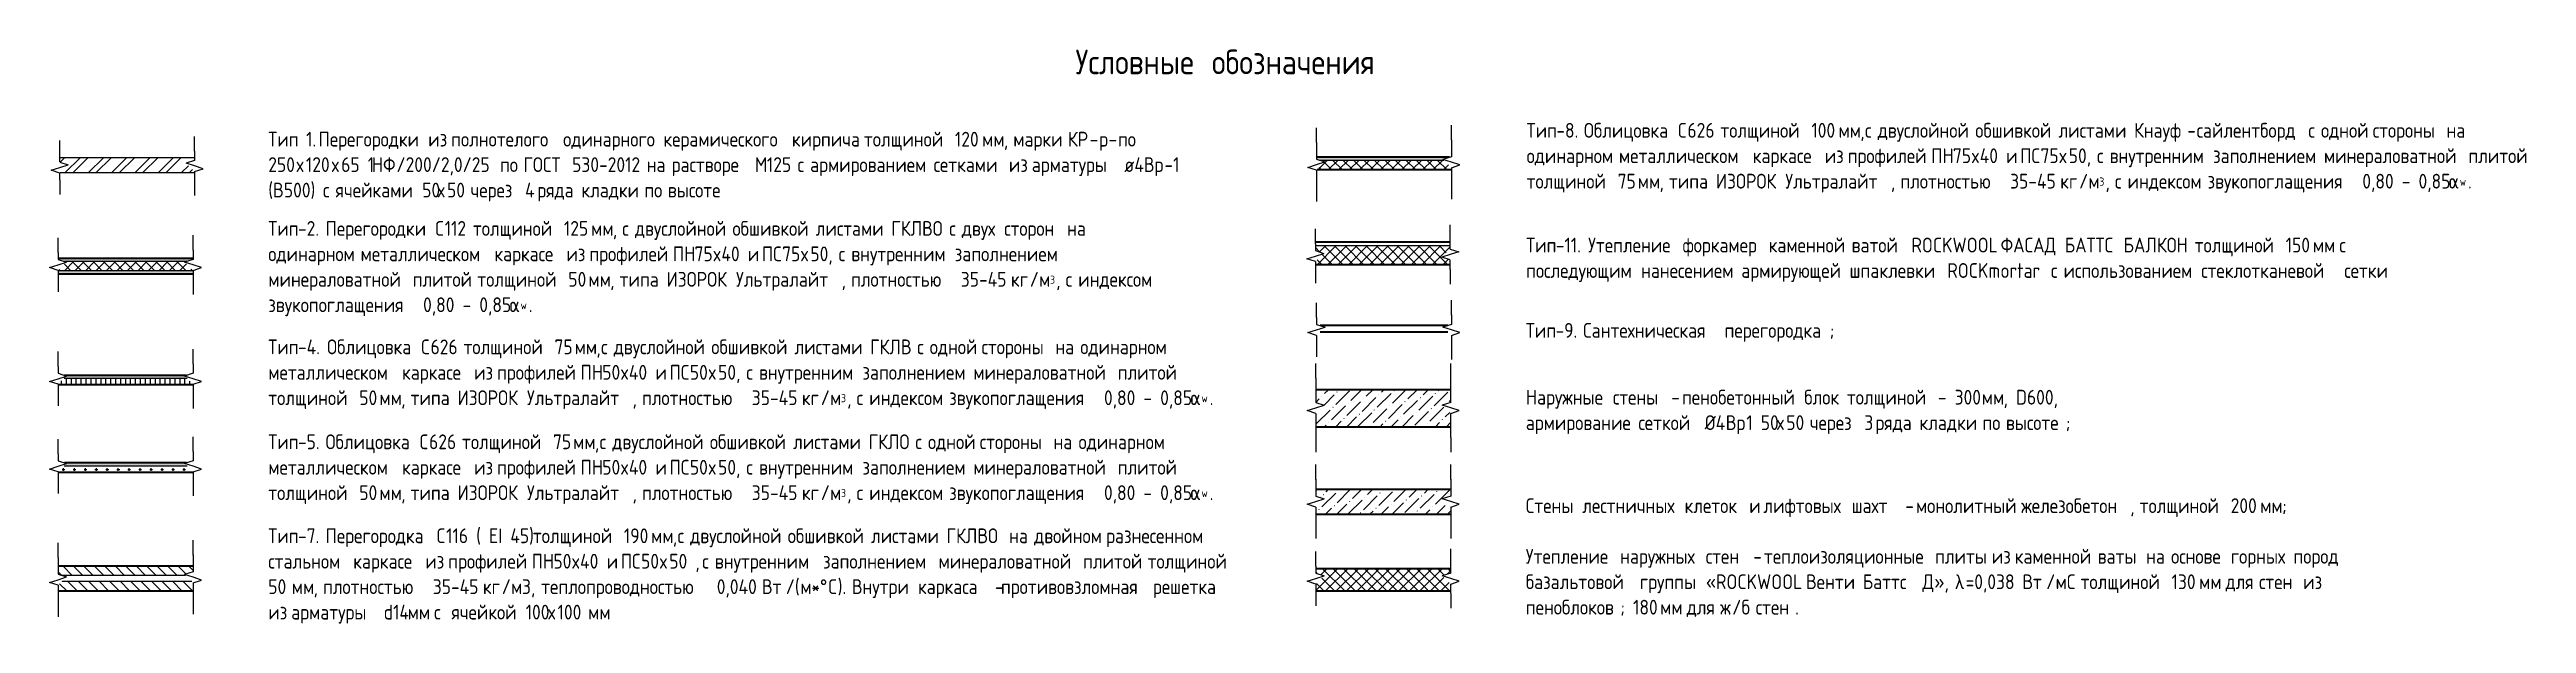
# Model space of a CAD drawing. Header units: millimetres. Extents: x -60946 to 138510, y -262288 to 24501.
# Drawn here: x 70663 to 90725, y -45611 to -40955 of the extents above; entities that cross this region are included whole.
import ezdxf

# ---------------------------------------------------------------- set-up
doc = ezdxf.new("R2010")
doc.units = ezdxf.units.MM
for name, color, linetype, lineweight in [('Аннотация', 7, 'Continuous', 20), ('Стены разрез', 7, 'Continuous', 35), ('Стены штриховка', 7, 'Continuous', 9), ('Узлы', 7, 'Continuous', 18)]:
    doc.layers.add(name, color=color, linetype=linetype, lineweight=lineweight)
doc.layers.add('Линии', color=7, linetype='Continuous', lineweight=9, true_color=0x00a600)
doc.styles.add('GOST Common_2', font='', dxfattribs={"width": 0.9, "height": 250})
doc.styles.add('GOST Common_6', font='', dxfattribs={"width": 0.9, "height": 140})
doc.styles.add('GOST Common_7', font='', dxfattribs={"width": 0.9, "height": 120})
doc.styles.add('GOST Common_8', font='', dxfattribs={"width": 0.9, "height": 66.601161})
doc.styles.add('GOST Common_9', font='', dxfattribs={"width": 0.9, "height": 120})
doc.styles.get('GOST Common_2').set_extended_font_data('GOST Common')
doc.styles.get('GOST Common_6').set_extended_font_data('GOST Common')
doc.styles.get('GOST Common_7').set_extended_font_data('GOST Common')
doc.styles.get('GOST Common_8').set_extended_font_data('GOST Common')
doc.styles.get('GOST Common_9').set_extended_font_data('GOST Common')
pattern_1 = [(45, (0, 0), (-42.4264, 42.4264), []), (135, (0, 0), (-42.4264, -42.4264), [])]
pattern_2 = [(315, (0, 0), (42.4264, 42.4264), [])]
pattern_3 = [(45, (0, 0), (33.67596, 123.47852), [158.75, -31.75, 1.341, -30.409])]

msp = doc.modelspace()

# ---------------------------------------------------------------- texts
at = {"layer": 'Аннотация', "lineweight": 9, "attachment_point": 1}
for s, insert, char_height, width, style in [('Условные', (78973.0753, -40956.0212), 200, 1264.10085, 'GOST Common_2'), ('обозначения', (80077.9753, -40956.0212), 200, 1722.986775, 'GOST Common_2'), ('Тип', (72434.8117, -41622.5166), 120, 291.493575, 'GOST Common_6'), (' 1. ', (72675.3179, -41622.5166), 120, 202.02525, 'GOST Common_6'), ('Перегородки', (72842.0054, -41622.5166), 120, 1030.328775, 'GOST Common_6'), ('из', (73730.2117, -41622.5166), 120, 178.93665, 'GOST Common_6'), ('полнотелого', (73915.9492, -41622.5166), 120, 1053.417375, 'GOST Common_6'), ('одинарного', (74823.2054, -41622.5166), 120, 937.974375, 'GOST Common_6'), ('керамического', (75635.2117, -41622.5166), 120, 1215.037575, 'GOST Common_6'), ('кирпича', (76675.8179, -41622.5166), 120, 660.911175, 'GOST Common_6'), ('толщиной', (77259.2242, -41622.5166), 120, 813.87315, 'GOST Common_6'), (' 120 ', (77930.7367, -41622.5166), 120, 346.329, 'GOST Common_6'), ('мм', (78216.4867, -41622.5166), 120, 213.56955, 'GOST Common_6'), ('марки', (78468.8992, -41622.5166), 120, 490.63275, 'GOST Common_6'), ('КР', (78911.8117, -41622.5166), 120, 213.56955, 'GOST Common_6'), ('\\fGOST Common|b0|i0|c204|p34|;\\W.9;-', (79088.0242, -41622.5166), 120, 92.3544, 'GOST Common_6'), ('\\fGOST Common|b0|i0|c204|p34|;\\W.9;р', (79164.2242, -41622.5166), 120, 92.3544, 'GOST Common_6'), ('\\fGOST Common|b0|i0|c204|p34|;\\W.9;-', (79240.4242, -41622.5166), 120, 92.3544, 'GOST Common_6'), ('по', (79316.6242, -41622.5166), 120, 184.7088, 'GOST Common_6'), ('Тип', (82626.9463, -41550.5461), 120, 291.493575, 'GOST Common_6'), ('-8. ', (82867.4525, -41550.5461), 120, 271.29105, 'GOST Common_6'), ('Облицовка', (83091.29, -41550.5461), 120, 877.3668, 'GOST Common_6'), ('\\fGOST Common|b0|i0|c204|p34|;\\W.9;С', (83853.29, -41550.5461), 120, 92.3544, 'GOST Common_6'), ('626 ', (83929.49, -41550.5461), 120, 323.2404, 'GOST Common_6'), ('толщиной', (84196.19, -41550.5461), 120, 813.87315, 'GOST Common_6'), (' 100 ', (84867.7025, -41550.5461), 120, 346.329, 'GOST Common_6'), ('мм', (85153.4525, -41550.5461), 120, 213.56955, 'GOST Common_6'), ('\\fGOST Common|b0|i0|c204|p34|;\\W.9;,', (85329.665, -41550.5461), 120, 46.1772, 'GOST Common_6'), ('\\fGOST Common|b0|i0|c204|p34|;\\W.9;с', (85367.765, -41550.5461), 120, 77.924025, 'GOST Common_6'), ('двуслойной', (85470.1588, -41550.5461), 120, 911.9997, 'GOST Common_6'), ('обшивкой', (86260.7338, -41550.5461), 120, 770.582025, 'GOST Common_6'), ('листами', (86934.6275, -41550.5461), 120, 695.544075, 'GOST Common_6'), ('Кнауф', (87546.6088, -41550.5461), 120, 522.379575, 'GOST Common_6'), ('\\fGOST Common|b0|i0|c204|p34|;\\W.9;-', (87977.615, -41550.5461), 120, 92.3544, 'GOST Common_6'), ('сайлентборд', (88053.815, -41550.5461), 120, 1050.5313, 'GOST Common_6'), ('\\fGOST Common|b0|i0|c204|p34|;\\W.9;с', (88958.69, -41550.5461), 120, 77.924025, 'GOST Common_6'), ('одной', (89061.0838, -41550.5461), 120, 461.772, 'GOST Common_6'), ('стороны', (89480.1838, -41550.5461), 120, 678.227625, 'GOST Common_6'), ('на', (90077.8775, -41550.5461), 120, 199.139175, 'GOST Common_6'), ('250', (72434.8117, -41828.8916), 120, 277.0632, 'GOST Common_6'), ('\\fGOST Common|b0|i0|c204|p34|;\\W.9;х', (72663.4117, -41828.8916), 120, 92.3544, 'GOST Common_6'), ('120', (72739.6117, -41828.8916), 120, 253.9746, 'GOST Common_6'), ('\\fGOST Common|b0|i0|c204|p34|;\\W.9;х', (72949.1617, -41828.8916), 120, 92.3544, 'GOST Common_6'), ('65 1', (73025.3617, -41828.8916), 120, 300.1518, 'GOST Common_6'), ('НФ', (73273.0117, -41828.8916), 120, 242.4303, 'GOST Common_6'), ('/200/2,0/25 ', (73473.0367, -41828.8916), 120, 1015.8984, 'GOST Common_6'), ('по', (74311.2367, -41828.8916), 120, 184.7088, 'GOST Common_6'), ('ГОСТ', (74501.7367, -41828.8916), 120, 398.27835, 'GOST Common_6'), (' 530-2012 ', (74830.3492, -41828.8916), 120, 810.987075, 'GOST Common_6'), ('на', (75499.4804, -41828.8916), 120, 199.139175, 'GOST Common_6'), ('растворе', (75701.8867, -41828.8916), 120, 770.582025, 'GOST Common_6'), ('\\fGOST Common|b0|i0|c204|p34|;\\W.9;М', (76375.7804, -41828.8916), 120, 118.329075, 'GOST Common_6'), ('125 ', (76473.4117, -41828.8916), 120, 300.1518, 'GOST Common_6'), ('\\fGOST Common|b0|i0|c204|p34|;\\W.9;с', (76721.0617, -41828.8916), 120, 77.924025, 'GOST Common_6'), ('армированием', (76823.4554, -41828.8916), 120, 1165.9743, 'GOST Common_6'), ('сетками', (77823.5804, -41828.8916), 120, 692.658, 'GOST Common_6'), (', ', (78392.6992, -41622.5166), 120, 92.3544, 'GOST Common_6'), ('из', (78433.1804, -41828.8916), 120, 178.93665, 'GOST Common_6'), ('арматуры', (78618.9179, -41828.8916), 120, 828.303525, 'GOST Common_6'), (' ø4', (79302.3367, -41828.8916), 120, 271.29105, 'GOST Common_6'), ('Вр', (79526.1742, -41828.8916), 120, 202.02525, 'GOST Common_6'), ('-1 ', (79692.8617, -41828.8916), 120, 207.7974, 'GOST Common_6'), ('одинарном', (82626.9463, -41756.9211), 120, 860.05035, 'GOST Common_6'), ('металлическом', (83374.6588, -41756.9211), 120, 1266.986925, 'GOST Common_6'), ('каркасе', (84458.1275, -41756.9211), 120, 660.911175, 'GOST Common_6'), ('из', (85041.5338, -41756.9211), 120, 178.93665, 'GOST Common_6'), ('профилей', (85227.2713, -41756.9211), 120, 773.4681, 'GOST Common_6'), ('ПН', (85903.5463, -41756.9211), 120, 213.56955, 'GOST Common_6'), ('75x40 ', (86079.7588, -41756.9211), 120, 522.379575, 'GOST Common_6'), ('\\fGOST Common|b0|i0|c204|p34|;\\W.9;и', (86510.765, -41756.9211), 120, 92.3544, 'GOST Common_6'), ('ПС', (86625.065, -41756.9211), 120, 199.139175, 'GOST Common_6'), ('75', (86789.3713, -41756.9211), 120, 184.7088, 'GOST Common_6'), ('\\fGOST Common|b0|i0|c204|p34|;\\W.9;х', (86941.7713, -41756.9211), 120, 92.3544, 'GOST Common_6'), ('50, ', (87017.9713, -41756.9211), 120, 277.0632, 'GOST Common_6'), ('\\fGOST Common|b0|i0|c204|p34|;\\W.9;с', (87246.5713, -41756.9211), 120, 77.924025, 'GOST Common_6'), ('внутренним', (87348.965, -41756.9211), 120, 969.7212, 'GOST Common_6'), ('заполнением', (88187.165, -41756.9211), 120, 1041.873075, 'GOST Common_6'), ('минераловатной', (89084.8963, -41756.9211), 120, 1370.885625, 'GOST Common_6'), ('плитой', (90254.09, -41756.9211), 120, 588.7593, 'GOST Common_6'), ('(B500) ', (72434.8117, -42035.2666), 120, 536.80995, 'GOST Common_6'), ('\\fGOST Common|b0|i0|c204|p34|;\\W.9;с', (72877.7242, -42035.2666), 120, 77.924025, 'GOST Common_6'), ('ячейками', (72980.1179, -42035.2666), 120, 770.582025, 'GOST Common_6'), (' 50', (73615.9117, -42035.2666), 120, 230.886, 'GOST Common_6'), ('\\fGOST Common|b0|i0|c204|p34|;\\W.9;х', (73806.4117, -42035.2666), 120, 92.3544, 'GOST Common_6'), ('50 ', (73882.6117, -42035.2666), 120, 230.886, 'GOST Common_6'), ('через', (74073.1117, -42035.2666), 120, 455.99985, 'GOST Common_6'), (' 4 ', (74449.3492, -42035.2666), 120, 199.139175, 'GOST Common_6'), ('ряда', (74613.6554, -42035.2666), 120, 386.73405, 'GOST Common_6'), ('кладки', (74970.8429, -42035.2666), 120, 571.44285, 'GOST Common_6'), ('по', (75480.4304, -42035.2666), 120, 184.7088, 'GOST Common_6'), ('высоте', (75670.9304, -42035.2666), 120, 585.873225, 'GOST Common_6'), ('толщиной', (82626.9463, -41963.2961), 120, 813.87315, 'GOST Common_6'), (' 75 ', (83298.4588, -41963.2961), 120, 277.0632, 'GOST Common_6'), ('мм', (83527.0588, -41963.2961), 120, 213.56955, 'GOST Common_6'), (', ', (83703.2713, -41963.2961), 120, 92.3544, 'GOST Common_6'), ('типа', (83779.4713, -41963.2961), 120, 415.5948, 'GOST Common_6'), ('ИЗОРОК', (84160.4713, -41963.2961), 120, 634.9365, 'GOST Common_6'), ('Ультралайт', (84722.4463, -41963.2961), 120, 1036.100925, 'GOST Common_6'), (', ', (85577.315, -41963.2961), 120, 92.3544, 'GOST Common_6'), ('плотностью', (85653.515, -41963.2961), 120, 998.58195, 'GOST Common_6'), (' 35-45 ', (86477.4275, -41963.2961), 120, 571.44285, 'GOST Common_6'), ('кг', (86948.915, -41963.2961), 120, 184.7088, 'GOST Common_6'), ('\\fGOST Common|b0|i0|c204|p34|;\\W.9;/', (87101.315, -41963.2961), 120, 92.3544, 'GOST Common_6'), ('\\fGOST Common|b0|i0|c204|p34|;\\W.9;м', (87177.515, -41963.2961), 120, 106.784775, 'GOST Common_6'), ('\\fGOST Common|b0|i0|c204|p34|;\\W.9;3', (87265.6213, -41993.0595), 66.601161, 60.607575, 'GOST Common_7'), (', ', (87315.6275, -41963.2961), 120, 92.3544, 'GOST Common_6'), ('\\fGOST Common|b0|i0|c204|p34|;\\W.9;с', (87391.8275, -41963.2961), 120, 77.924025, 'GOST Common_6'), ('индексом', (87494.2213, -41963.2961), 120, 738.8352, 'GOST Common_6'), ('звукопоглащения', (88141.9213, -41963.2961), 120, 1440.151425, 'GOST Common_6'), (' 0,80 - 0,85 ', (89330.165, -41963.2961), 120, 923.544, 'GOST Common_6'), ('α', (90092.165, -41963.2961), 120, 112.556925, 'GOST Common_8'), ('\\fGOST Common|b0|i0|c204|p34|;\\W.9;w', (90185.0338, -41993.0595), 66.601161, 80.8101, 'GOST Common_7'), ('\\fGOST Common|b0|i0|c204|p34|;\\W.9;.', (90251.7088, -41963.2961), 120, 40.40505, 'GOST Common_6'), ('Тип', (72434.8117, -42346.4458), 120, 291.493575, 'GOST Common_6'), ('-2. ', (72675.3179, -42346.4458), 120, 271.29105, 'GOST Common_6'), ('Перегородки', (72899.1554, -42346.4458), 120, 1030.328775, 'GOST Common_6'), ('\\fGOST Common|b0|i0|c204|p34|;\\W.9;С', (73787.3617, -42346.4458), 120, 92.3544, 'GOST Common_6'), ('112 ', (73863.5617, -42346.4458), 120, 277.0632, 'GOST Common_6'), ('толщиной', (74092.1617, -42346.4458), 120, 813.87315, 'GOST Common_6'), (' 125 ', (74763.6742, -42346.4458), 120, 346.329, 'GOST Common_6'), ('мм', (75049.4242, -42346.4458), 120, 213.56955, 'GOST Common_6'), (', ', (75225.6367, -42346.4458), 120, 92.3544, 'GOST Common_6'), ('\\fGOST Common|b0|i0|c204|p34|;\\W.9;с', (75301.8367, -42346.4458), 120, 77.924025, 'GOST Common_6'), ('двуслойной', (75404.2304, -42346.4458), 120, 911.9997, 'GOST Common_6'), ('обшивкой', (76194.8054, -42346.4458), 120, 770.582025, 'GOST Common_6'), ('листами', (76868.6992, -42346.4458), 120, 695.544075, 'GOST Common_6'), ('ГКЛВО', (77480.6804, -42346.4458), 120, 522.379575, 'GOST Common_6'), ('\\fGOST Common|b0|i0|c204|p34|;\\W.9;с', (77949.7867, -42346.4458), 120, 77.924025, 'GOST Common_6'), ('двух', (78052.1804, -42346.4458), 120, 369.4176, 'GOST Common_6'), ('сторон', (78395.0804, -42346.4458), 120, 571.44285, 'GOST Common_6'), ('на', (78904.6679, -42346.4458), 120, 199.139175, 'GOST Common_6'), ('Тип', (82622.907, -42481.4021), 120, 291.493575, 'GOST Common_6'), ('-11. ', (82863.4133, -42481.4021), 120, 317.46825, 'GOST Common_6'), ('Утепление', (83125.3508, -42481.4021), 120, 880.252875, 'GOST Common_6'), ('форкамер', (83889.732, -42481.4021), 120, 799.442775, 'GOST Common_6'), ('каменной', (84587.4383, -42481.4021), 120, 767.69595, 'GOST Common_6'), ('ватой', (85258.9508, -42481.4021), 120, 507.9492, 'GOST Common_6'), (' ROCKWOOL ', (85678.0508, -42481.4021), 120, 955.290825, 'GOST Common_6'), ('ФАСАД', (86466.2445, -42481.4021), 120, 582.98715, 'GOST Common_6'), ('БАТТС', (86985.357, -42481.4021), 120, 531.0378, 'GOST Common_6'), ('БАЛКОН', (87461.607, -42481.4021), 120, 652.25295, 'GOST Common_6'), ('толщиной', (88037.8695, -42481.4021), 120, 813.87315, 'GOST Common_6'), (' 150 ', (88709.382, -42481.4021), 120, 346.329, 'GOST Common_6'), ('мм', (88995.132, -42481.4021), 120, 213.56955, 'GOST Common_6'), ('\\fGOST Common|b0|i0|c204|p34|;\\W.9;с', (89209.4445, -42481.4021), 120, 77.924025, 'GOST Common_6'), ('одинарном', (72434.8117, -42552.8208), 120, 860.05035, 'GOST Common_6'), ('металлическом', (73182.5242, -42552.8208), 120, 1266.986925, 'GOST Common_6'), ('каркасе', (74265.9929, -42552.8208), 120, 660.911175, 'GOST Common_6'), ('из', (74849.3992, -42552.8208), 120, 178.93665, 'GOST Common_6'), ('профилей', (75035.1367, -42552.8208), 120, 773.4681, 'GOST Common_6'), ('ПН', (75711.4117, -42552.8208), 120, 213.56955, 'GOST Common_6'), ('75x40 ', (75887.6242, -42552.8208), 120, 522.379575, 'GOST Common_6'), ('\\fGOST Common|b0|i0|c204|p34|;\\W.9;и', (76318.6304, -42552.8208), 120, 92.3544, 'GOST Common_6'), ('ПС', (76432.9304, -42552.8208), 120, 199.139175, 'GOST Common_6'), ('75', (76597.2367, -42552.8208), 120, 184.7088, 'GOST Common_6'), ('\\fGOST Common|b0|i0|c204|p34|;\\W.9;х', (76749.6367, -42552.8208), 120, 92.3544, 'GOST Common_6'), ('50, ', (76825.8367, -42552.8208), 120, 277.0632, 'GOST Common_6'), ('\\fGOST Common|b0|i0|c204|p34|;\\W.9;с', (77054.4367, -42552.8208), 120, 77.924025, 'GOST Common_6'), ('внутренним', (77156.8304, -42552.8208), 120, 969.7212, 'GOST Common_6'), ('заполнением', (77995.0304, -42552.8208), 120, 1041.873075, 'GOST Common_6'), ('последующим', (82622.907, -42687.7771), 120, 1082.278125, 'GOST Common_6'), ('нанесением', (83553.9758, -42687.7771), 120, 937.974375, 'GOST Common_6'), ('армирующей', (84365.982, -42687.7771), 120, 1015.8984, 'GOST Common_6'), ('шпаклевки', (85242.282, -42687.7771), 120, 880.252875, 'GOST Common_6'), (' ROCKmortar  ', (85968.5633, -42687.7771), 120, 1096.7085, 'GOST Common_6'), ('\\fGOST Common|b0|i0|c204|p34|;\\W.9;с', (86873.4383, -42687.7771), 120, 77.924025, 'GOST Common_6'), ('использованием', (86975.832, -42687.7771), 120, 1304.5059, 'GOST Common_6'), ('стеклотканевой', (88090.257, -42687.7771), 120, 1359.341325, 'GOST Common_6'), ('сетки', (89249.9258, -42687.7771), 120, 479.08845, 'GOST Common_6'), ('минераловатной', (72434.8117, -42759.1958), 120, 1370.885625, 'GOST Common_6'), ('плитой', (73604.0054, -42759.1958), 120, 588.7593, 'GOST Common_6'), ('толщиной', (74127.8804, -42759.1958), 120, 813.87315, 'GOST Common_6'), (' 50 ', (74799.3929, -42759.1958), 120, 277.0632, 'GOST Common_6'), ('мм', (75027.9929, -42759.1958), 120, 213.56955, 'GOST Common_6'), (', ', (75204.2054, -42759.1958), 120, 92.3544, 'GOST Common_6'), ('типа', (75280.4054, -42759.1958), 120, 415.5948, 'GOST Common_6'), ('ИЗОРОК', (75661.4054, -42759.1958), 120, 634.9365, 'GOST Common_6'), ('Ультралайт', (76223.3804, -42759.1958), 120, 1036.100925, 'GOST Common_6'), (', ', (77078.2492, -42759.1958), 120, 92.3544, 'GOST Common_6'), ('плотностью', (77154.4492, -42759.1958), 120, 998.58195, 'GOST Common_6'), (' 35-45 ', (77978.3617, -42759.1958), 120, 571.44285, 'GOST Common_6'), ('кг', (78449.8492, -42759.1958), 120, 184.7088, 'GOST Common_6'), ('\\fGOST Common|b0|i0|c204|p34|;\\W.9;/', (78602.2492, -42759.1958), 120, 92.3544, 'GOST Common_6'), ('\\fGOST Common|b0|i0|c204|p34|;\\W.9;м', (78678.4492, -42759.1958), 120, 106.784775, 'GOST Common_6'), ('\\fGOST Common|b0|i0|c204|p34|;\\W.9;3', (78766.5554, -42788.9592), 66.601161, 60.607575, 'GOST Common_7'), (', ', (78816.5617, -42759.1958), 120, 92.3544, 'GOST Common_6'), ('\\fGOST Common|b0|i0|c204|p34|;\\W.9;с', (78892.7617, -42759.1958), 120, 77.924025, 'GOST Common_6'), ('индексом', (78995.1554, -42759.1958), 120, 738.8352, 'GOST Common_6'), ('звукопоглащения', (72434.8117, -42965.5708), 120, 1440.151425, 'GOST Common_6'), (' 0,80 - 0,85 ', (73623.0554, -42965.5708), 120, 923.544, 'GOST Common_6'), ('α', (74385.0554, -42965.5708), 120, 112.556925, 'GOST Common_8'), ('\\fGOST Common|b0|i0|c204|p34|;\\W.9;w', (74477.9242, -42995.3342), 66.601161, 80.8101, 'GOST Common_7'), ('\\fGOST Common|b0|i0|c204|p34|;\\W.9;.', (74544.5992, -42965.5708), 120, 40.40505, 'GOST Common_6'), ('Тип', (72434.8117, -43307.2483), 120, 291.493575, 'GOST Common_6'), ('-4. ', (72675.3179, -43307.2483), 120, 285.721425, 'GOST Common_6'), ('Облицовка', (72911.0617, -43307.2483), 120, 877.3668, 'GOST Common_6'), ('\\fGOST Common|b0|i0|c204|p34|;\\W.9;С', (73673.0617, -43307.2483), 120, 92.3544, 'GOST Common_6'), ('626 ', (73749.2617, -43307.2483), 120, 323.2404, 'GOST Common_6'), ('толщиной', (74015.9617, -43307.2483), 120, 813.87315, 'GOST Common_6'), (' 75 ', (74687.4742, -43307.2483), 120, 277.0632, 'GOST Common_6'), ('двуслойной', (75232.7804, -43307.2483), 120, 911.9997, 'GOST Common_6'), ('обшивкой', (76023.3554, -43307.2483), 120, 770.582025, 'GOST Common_6'), ('ГКЛВ', (77309.2304, -43307.2483), 120, 415.5948, 'GOST Common_6'), ('одной', (77792.6242, -43307.2483), 120, 461.772, 'GOST Common_6'), ('Тип', (82620.4003, -43173.2222), 120, 291.493575, 'GOST Common_6'), ('-9. ', (82860.9065, -43173.2222), 120, 271.29105, 'GOST Common_6'), ('Сантехническая', (83084.744, -43173.2222), 120, 1342.024875, 'GOST Common_6'), ('перегородка', (84230.1253, -43173.2222), 120, 1030.328775, 'GOST Common_6'), ('\\fGOST Common|b0|i0|c204|p34|;\\W.9;;', (85080.2315, -43173.2222), 120, 46.1772, 'GOST Common_6'), ('из', (74101.6867, -43513.6233), 120, 178.93665, 'GOST Common_6'), ('профилей', (74287.4242, -43513.6233), 120, 773.4681, 'GOST Common_6'), ('мм', (74916.0742, -43307.2483), 120, 213.56955, 'GOST Common_6'), ('ПН', (74963.6992, -43513.6233), 120, 213.56955, 'GOST Common_6'), ('\\fGOST Common|b0|i0|c204|p34|;\\W.9;,', (75092.2867, -43307.2483), 120, 46.1772, 'GOST Common_6'), ('\\fGOST Common|b0|i0|c204|p34|;\\W.9;с', (75130.3867, -43307.2483), 120, 77.924025, 'GOST Common_6'), ('50x40 ', (75139.9117, -43513.6233), 120, 522.379575, 'GOST Common_6'), ('ПС', (75685.2179, -43513.6233), 120, 199.139175, 'GOST Common_6'), ('50', (75849.5242, -43513.6233), 120, 184.7088, 'GOST Common_6'), ('50, ', (76078.1242, -43513.6233), 120, 277.0632, 'GOST Common_6'), ('листами', (76697.2492, -43307.2483), 120, 695.544075, 'GOST Common_6'), ('заполнением', (77247.3179, -43513.6233), 120, 1041.873075, 'GOST Common_6'), ('\\fGOST Common|b0|i0|c204|p34|;\\W.9;с', (77690.2304, -43307.2483), 120, 77.924025, 'GOST Common_6'), ('минераловатной', (78145.0492, -43513.6233), 120, 1370.885625, 'GOST Common_6'), ('стороны', (78211.7242, -43307.2483), 120, 678.227625, 'GOST Common_6'), ('на', (78809.4179, -43307.2483), 120, 199.139175, 'GOST Common_6'), ('одинарном', (79011.8242, -43307.2483), 120, 860.05035, 'GOST Common_6'), ('плитой', (79314.2429, -43513.6233), 120, 588.7593, 'GOST Common_6'), ('толщиной', (72434.8117, -43719.9983), 120, 813.87315, 'GOST Common_6'), ('металлическом', (72434.8117, -43513.6233), 120, 1266.986925, 'GOST Common_6'), (' 50 ', (73106.3242, -43719.9983), 120, 277.0632, 'GOST Common_6'), ('каркасе', (73518.2804, -43513.6233), 120, 660.911175, 'GOST Common_6'), ('ИЗОРОК', (73968.3367, -43719.9983), 120, 634.9365, 'GOST Common_6'), ('Ультралайт', (74530.3117, -43719.9983), 120, 1036.100925, 'GOST Common_6'), ('\\fGOST Common|b0|i0|c204|p34|;\\W.9;и', (75570.9179, -43513.6233), 120, 92.3544, 'GOST Common_6'), ('\\fGOST Common|b0|i0|c204|p34|;\\W.9;х', (76001.9242, -43513.6233), 120, 92.3544, 'GOST Common_6'), ('\\fGOST Common|b0|i0|c204|p34|;\\W.9;с', (76306.7242, -43513.6233), 120, 77.924025, 'GOST Common_6'), (' 35-45 ', (76285.2929, -43719.9983), 120, 571.44285, 'GOST Common_6'), ('внутренним', (76409.1179, -43513.6233), 120, 969.7212, 'GOST Common_6'), ('\\fGOST Common|b0|i0|c204|p34|;\\W.9;/', (76909.1804, -43719.9983), 120, 92.3544, 'GOST Common_6'), (' 0,80 - 0,85 ', (79138.0304, -43719.9983), 120, 923.544, 'GOST Common_6'), ('Наружные', (82620.4003, -43715.4886), 120, 808.101, 'GOST Common_6'), ('пенобетонный', (83884.844, -43715.4886), 120, 1154.43, 'GOST Common_6'), ('блок', (84875.444, -43715.4886), 120, 372.303675, 'GOST Common_6'), ('толщиной', (85220.7253, -43715.4886), 120, 813.87315, 'GOST Common_6'), (' - 300 ', (85892.2378, -43715.4886), 120, 510.835275, 'GOST Common_6'), (', D600, ', (86489.9315, -43715.4886), 120, 568.556775, 'GOST Common_6'), ('мм', (73334.9242, -43719.9983), 120, 213.56955, 'GOST Common_6'), (', ', (73511.1367, -43719.9983), 120, 92.3544, 'GOST Common_6'), ('типа', (73587.3367, -43719.9983), 120, 415.5948, 'GOST Common_6'), (', ', (75385.1804, -43719.9983), 120, 92.3544, 'GOST Common_6'), ('плотностью', (75461.3804, -43719.9983), 120, 998.58195, 'GOST Common_6'), ('кг', (76756.7804, -43719.9983), 120, 184.7088, 'GOST Common_6'), ('\\fGOST Common|b0|i0|c204|p34|;\\W.9;м', (76985.3804, -43719.9983), 120, 106.784775, 'GOST Common_6'), ('\\fGOST Common|b0|i0|c204|p34|;\\W.9;3', (77073.4867, -43749.7617), 66.601161, 60.607575, 'GOST Common_7'), (', ', (77123.4929, -43719.9983), 120, 92.3544, 'GOST Common_6'), ('\\fGOST Common|b0|i0|c204|p34|;\\W.9;с', (77199.6929, -43719.9983), 120, 77.924025, 'GOST Common_6'), ('индексом', (77302.0867, -43719.9983), 120, 738.8352, 'GOST Common_6'), ('звукопоглащения', (77949.7867, -43719.9983), 120, 1440.151425, 'GOST Common_6'), ('α', (79900.0304, -43719.9983), 120, 112.556925, 'GOST Common_8'), ('\\fGOST Common|b0|i0|c204|p34|;\\W.9;w', (79992.8992, -43749.7617), 66.601161, 80.8101, 'GOST Common_7'), ('\\fGOST Common|b0|i0|c204|p34|;\\W.9;.', (80059.5742, -43719.9983), 120, 40.40505, 'GOST Common_6'), ('стены', (83325.2503, -43715.4886), 120, 493.518825, 'GOST Common_6'), ('сеткой', (83532.419, -43921.8636), 120, 571.44285, 'GOST Common_6'), (' - ', (83732.444, -43715.4886), 120, 184.7088, 'GOST Common_6'), (' Ø4', (84003.9065, -43921.8636), 120, 285.721425, 'GOST Common_6'), ('Вр', (84239.6503, -43921.8636), 120, 202.02525, 'GOST Common_6'), ('1 50', (84406.3378, -43921.8636), 120, 300.1518, 'GOST Common_6'), ('50 ', (84730.1878, -43921.8636), 120, 230.886, 'GOST Common_6'), (' 3 ', (85296.9253, -43921.8636), 120, 187.594875, 'GOST Common_6'), ('мм', (86313.719, -43715.4886), 120, 213.56955, 'GOST Common_6'), ('Тип', (72434.8117, -44077.2483), 120, 291.493575, 'GOST Common_6'), ('-5. ', (72675.3179, -44077.2483), 120, 271.29105, 'GOST Common_6'), ('Облицовка', (72899.1554, -44077.2483), 120, 877.3668, 'GOST Common_6'), ('\\fGOST Common|b0|i0|c204|p34|;\\W.9;С', (73661.1554, -44077.2483), 120, 92.3544, 'GOST Common_6'), ('626 ', (73737.3554, -44077.2483), 120, 323.2404, 'GOST Common_6'), ('толщиной', (74004.0554, -44077.2483), 120, 813.87315, 'GOST Common_6'), (' 75 ', (74675.5679, -44077.2483), 120, 277.0632, 'GOST Common_6'), ('мм', (74904.1679, -44077.2483), 120, 213.56955, 'GOST Common_6'), ('\\fGOST Common|b0|i0|c204|p34|;\\W.9;с', (75118.4804, -44077.2483), 120, 77.924025, 'GOST Common_6'), ('двуслойной', (75220.8742, -44077.2483), 120, 911.9997, 'GOST Common_6'), ('обшивкой', (76011.4492, -44077.2483), 120, 770.582025, 'GOST Common_6'), ('листами', (76685.3429, -44077.2483), 120, 695.544075, 'GOST Common_6'), ('ГКЛО', (77297.3242, -44077.2483), 120, 412.708725, 'GOST Common_6'), ('\\fGOST Common|b0|i0|c204|p34|;\\W.9;с', (77675.9429, -44077.2483), 120, 77.924025, 'GOST Common_6'), ('одной', (77778.3367, -44077.2483), 120, 461.772, 'GOST Common_6'), ('стороны', (78197.4367, -44077.2483), 120, 678.227625, 'GOST Common_6'), ('на', (78795.1304, -44077.2483), 120, 199.139175, 'GOST Common_6'), ('одинарном', (78997.5367, -44077.2483), 120, 860.05035, 'GOST Common_6'), ('армирование', (82620.4003, -43921.8636), 120, 1059.189525, 'GOST Common_6'), ('\\fGOST Common|b0|i0|c204|p34|;\\W.9;х', (84653.9878, -43921.8636), 120, 92.3544, 'GOST Common_6'), ('через', (84920.6878, -43921.8636), 120, 455.99985, 'GOST Common_6'), ('ряда', (85451.7065, -43921.8636), 120, 386.73405, 'GOST Common_6'), ('кладки', (85808.894, -43921.8636), 120, 571.44285, 'GOST Common_6'), ('по', (86318.4815, -43921.8636), 120, 184.7088, 'GOST Common_6'), ('высоте', (86508.9815, -43921.8636), 120, 585.873225, 'GOST Common_6'), ('\\fGOST Common|b0|i0|c204|p34|;\\W.9;;', (86992.3753, -43921.8636), 120, 46.1772, 'GOST Common_6'), ('металлическом', (72434.8117, -44283.6233), 120, 1266.986925, 'GOST Common_6'), ('каркасе', (73518.2804, -44283.6233), 120, 660.911175, 'GOST Common_6'), ('из', (74101.6867, -44283.6233), 120, 178.93665, 'GOST Common_6'), ('профилей', (74287.4242, -44283.6233), 120, 773.4681, 'GOST Common_6'), ('ПН', (74963.6992, -44283.6233), 120, 213.56955, 'GOST Common_6'), ('\\fGOST Common|b0|i0|c204|p34|;\\W.9;,', (75080.3804, -44077.2483), 120, 46.1772, 'GOST Common_6'), ('50x40 ', (75139.9117, -44283.6233), 120, 522.379575, 'GOST Common_6'), ('\\fGOST Common|b0|i0|c204|p34|;\\W.9;и', (75570.9179, -44283.6233), 120, 92.3544, 'GOST Common_6'), ('ПС', (75685.2179, -44283.6233), 120, 199.139175, 'GOST Common_6'), ('50', (75849.5242, -44283.6233), 120, 184.7088, 'GOST Common_6'), ('\\fGOST Common|b0|i0|c204|p34|;\\W.9;х', (76001.9242, -44283.6233), 120, 92.3544, 'GOST Common_6'), ('50, ', (76078.1242, -44283.6233), 120, 277.0632, 'GOST Common_6'), ('\\fGOST Common|b0|i0|c204|p34|;\\W.9;с', (76306.7242, -44283.6233), 120, 77.924025, 'GOST Common_6'), ('внутренним', (76409.1179, -44283.6233), 120, 969.7212, 'GOST Common_6'), ('заполнением', (77247.3179, -44283.6233), 120, 1041.873075, 'GOST Common_6'), ('минераловатной', (78145.0492, -44283.6233), 120, 1370.885625, 'GOST Common_6'), ('плитой', (79314.2429, -44283.6233), 120, 588.7593, 'GOST Common_6'), ('толщиной', (72434.8117, -44489.9983), 120, 813.87315, 'GOST Common_6'), (' 50 ', (73106.3242, -44489.9983), 120, 277.0632, 'GOST Common_6'), ('мм', (73334.9242, -44489.9983), 120, 213.56955, 'GOST Common_6'), ('типа', (73587.3367, -44489.9983), 120, 415.5948, 'GOST Common_6'), ('ИЗОРОК', (73968.3367, -44489.9983), 120, 634.9365, 'GOST Common_6'), ('Ультралайт', (74530.3117, -44489.9983), 120, 1036.100925, 'GOST Common_6'), ('плотностью', (75461.3804, -44489.9983), 120, 998.58195, 'GOST Common_6'), (' 35-45 ', (76285.2929, -44489.9983), 120, 571.44285, 'GOST Common_6'), ('кг', (76756.7804, -44489.9983), 120, 184.7088, 'GOST Common_6'), ('\\fGOST Common|b0|i0|c204|p34|;\\W.9;/', (76909.1804, -44489.9983), 120, 92.3544, 'GOST Common_6'), ('\\fGOST Common|b0|i0|c204|p34|;\\W.9;м', (76985.3804, -44489.9983), 120, 106.784775, 'GOST Common_6'), ('\\fGOST Common|b0|i0|c204|p34|;\\W.9;3', (77073.4867, -44519.7617), 66.601161, 60.607575, 'GOST Common_7'), ('\\fGOST Common|b0|i0|c204|p34|;\\W.9;с', (77199.6929, -44489.9983), 120, 77.924025, 'GOST Common_6'), ('индексом', (77302.0867, -44489.9983), 120, 738.8352, 'GOST Common_6'), ('звукопоглащения', (77949.7867, -44489.9983), 120, 1440.151425, 'GOST Common_6'), (' 0,80 - 0,85 ', (79138.0304, -44489.9983), 120, 923.544, 'GOST Common_6'), ('α', (79900.0304, -44489.9983), 120, 112.556925, 'GOST Common_8'), (', ', (73511.1367, -44489.9983), 120, 92.3544, 'GOST Common_6'), (', ', (75385.1804, -44489.9983), 120, 92.3544, 'GOST Common_6'), (', ', (77123.4929, -44489.9983), 120, 92.3544, 'GOST Common_6'), ('\\fGOST Common|b0|i0|c204|p34|;\\W.9;w', (79992.8992, -44519.7617), 66.601161, 80.8101, 'GOST Common_7'), ('\\fGOST Common|b0|i0|c204|p34|;\\W.9;.', (80059.5742, -44489.9983), 120, 40.40505, 'GOST Common_6'), ('Стены', (82620.4003, -44595.3702), 120, 507.9492, 'GOST Common_6'), ('лестничных', (83077.6003, -44595.3702), 120, 958.1769, 'GOST Common_6'), ('клеток', (83906.2753, -44595.3702), 120, 588.7593, 'GOST Common_6'), ('\\fGOST Common|b0|i0|c204|p34|;\\W.9;и', (84430.1503, -44595.3702), 120, 92.3544, 'GOST Common_6'), ('лифтовых', (84544.4503, -44595.3702), 120, 819.6453, 'GOST Common_6'), ('шахт', (85258.8253, -44595.3702), 120, 447.341625, 'GOST Common_6'), (' - ', (85627.919, -44595.3702), 120, 184.7088, 'GOST Common_6'), ('монолитный', (85780.319, -44595.3702), 120, 987.03765, 'GOST Common_6'), ('железобетон', (86632.8065, -44595.3702), 120, 1070.733825, 'GOST Common_6'), (', ', (87516.2503, -44595.3702), 120, 92.3544, 'GOST Common_6'), ('толщиной', (87592.4503, -44595.3702), 120, 813.87315, 'GOST Common_6'), (' 200 ', (88263.9628, -44595.3702), 120, 369.4176, 'GOST Common_6'), ('мм', (88568.7628, -44595.3702), 120, 213.56955, 'GOST Common_6'), ('\\fGOST Common|b0|i0|c204|p34|;\\W.9;;', (88744.9753, -44595.3702), 120, 46.1772, 'GOST Common_6'), ('Тип', (72434.8117, -44839.6322), 120, 291.493575, 'GOST Common_6'), ('-7. ', (72675.3179, -44839.6322), 120, 271.29105, 'GOST Common_6'), ('Перегородка', (72899.1554, -44839.6322), 120, 1044.75915, 'GOST Common_6'), ('\\fGOST Common|b0|i0|c204|p34|;\\W.9;С', (73799.2679, -44839.6322), 120, 92.3544, 'GOST Common_6'), ('116 ( EI 45) ', (73875.4679, -44839.6322), 120, 851.392125, 'GOST Common_6'), ('толщиной', (74577.9367, -44839.6322), 120, 813.87315, 'GOST Common_6'), (' 190 ', (75249.4492, -44839.6322), 120, 346.329, 'GOST Common_6'), ('мм', (75535.1992, -44839.6322), 120, 213.56955, 'GOST Common_6'), ('\\fGOST Common|b0|i0|c204|p34|;\\W.9;с', (75749.5117, -44839.6322), 120, 77.924025, 'GOST Common_6'), ('двуслойной', (75851.9054, -44839.6322), 120, 911.9997, 'GOST Common_6'), ('обшивкой', (76642.4804, -44839.6322), 120, 770.582025, 'GOST Common_6'), ('листами', (77316.3742, -44839.6322), 120, 695.544075, 'GOST Common_6'), ('ГКЛВО', (77928.3554, -44839.6322), 120, 522.379575, 'GOST Common_6'), ('на', (78435.5617, -44839.6322), 120, 199.139175, 'GOST Common_6'), ('двойном', (78637.9679, -44839.6322), 120, 660.911175, 'GOST Common_6'), ('разнесенном', (79221.3742, -44839.6322), 120, 1024.556625, 'GOST Common_6'), ('стальном', (72434.8117, -45046.0072), 120, 787.898475, 'GOST Common_6'), ('каркасе', (73122.9929, -45046.0072), 120, 660.911175, 'GOST Common_6'), ('из', (73706.3992, -45046.0072), 120, 178.93665, 'GOST Common_6'), ('профилей', (73892.1367, -45046.0072), 120, 773.4681, 'GOST Common_6'), ('ПН', (74568.4117, -45046.0072), 120, 213.56955, 'GOST Common_6'), ('50x40 ', (74744.6242, -45046.0072), 120, 522.379575, 'GOST Common_6'), ('\\fGOST Common|b0|i0|c204|p34|;\\W.9;и', (75175.6304, -45046.0072), 120, 92.3544, 'GOST Common_6'), ('ПС', (75289.9304, -45046.0072), 120, 199.139175, 'GOST Common_6'), ('50', (75454.2367, -45046.0072), 120, 184.7088, 'GOST Common_6'), ('\\fGOST Common|b0|i0|c204|p34|;\\W.9;х', (75606.6367, -45046.0072), 120, 92.3544, 'GOST Common_6'), ('50 , ', (75682.8367, -45046.0072), 120, 323.2404, 'GOST Common_6'), ('\\fGOST Common|b0|i0|c204|p34|;\\W.9;,', (75711.4117, -44839.6322), 120, 46.1772, 'GOST Common_6'), ('\\fGOST Common|b0|i0|c204|p34|;\\W.9;с', (75949.5367, -45046.0072), 120, 77.924025, 'GOST Common_6'), ('внутренним', (76051.9304, -45046.0072), 120, 969.7212, 'GOST Common_6'), ('заполнением', (76928.2304, -45046.0072), 120, 1041.873075, 'GOST Common_6'), ('минераловатной', (77864.0617, -45046.0072), 120, 1370.885625, 'GOST Common_6'), ('плитой', (79033.2554, -45046.0072), 120, 588.7593, 'GOST Common_6'), ('толщиной', (79557.1304, -45046.0072), 120, 813.87315, 'GOST Common_6'), ('Утепление', (82620.4003, -45006.1718), 120, 880.252875, 'GOST Common_6'), ('наружных', (83384.7815, -45006.1718), 120, 793.670625, 'GOST Common_6'), ('стен', (84077.7253, -45006.1718), 120, 386.73405, 'GOST Common_6'), (' - ', (84396.8128, -45006.1718), 120, 184.7088, 'GOST Common_6'), ('теплоизоляционные', (84549.2128, -45006.1718), 120, 1633.51845, 'GOST Common_6'), ('плиты', (85935.1003, -45006.1718), 120, 510.835275, 'GOST Common_6'), ('из', (86394.6815, -45006.1718), 120, 178.93665, 'GOST Common_6'), ('каменной', (86580.419, -45006.1718), 120, 767.69595, 'GOST Common_6'), ('ваты', (87251.9315, -45006.1718), 120, 430.025175, 'GOST Common_6'), ('на', (87644.8378, -45006.1718), 120, 199.139175, 'GOST Common_6'), ('основе', (87847.244, -45006.1718), 120, 539.696025, 'GOST Common_6'), ('горных', (88330.6378, -45006.1718), 120, 568.556775, 'GOST Common_6'), ('пород', (88837.844, -45006.1718), 120, 461.772, 'GOST Common_6'), ('50 ', (72434.8117, -45252.3822), 120, 230.886, 'GOST Common_6'), ('мм', (72625.3117, -45252.3822), 120, 213.56955, 'GOST Common_6'), ('плотностью', (72877.7242, -45252.3822), 120, 998.58195, 'GOST Common_6'), (' 35-45 ', (73701.6367, -45252.3822), 120, 571.44285, 'GOST Common_6'), ('кг', (74173.1242, -45252.3822), 120, 184.7088, 'GOST Common_6'), ('\\fGOST Common|b0|i0|c204|p34|;\\W.9;/', (74325.5242, -45252.3822), 120, 92.3544, 'GOST Common_6'), ('\\fGOST Common|b0|i0|c204|p34|;\\W.9;м', (74401.7242, -45252.3822), 120, 106.784775, 'GOST Common_6'), ('3, ', (74489.8304, -45252.3822), 120, 187.594875, 'GOST Common_6'), ('теплопроводностью', (74644.6117, -45252.3822), 120, 1645.06275, 'GOST Common_6'), (' 0,040 ', (76001.9242, -45252.3822), 120, 522.379575, 'GOST Common_6'), ('Вт', (76432.9304, -45252.3822), 120, 233.772075, 'GOST Common_6'), ('/(', (76625.8117, -45252.3822), 120, 144.30375, 'GOST Common_6'), ('\\fGOST Common|b0|i0|c204|p34|;\\W.9;м', (76744.8742, -45252.3822), 120, 106.784775, 'GOST Common_6'), ('*°', (76832.9804, -45252.3822), 120, 167.39235, 'GOST Common_6'), ('\\fGOST Common|b0|i0|c204|p34|;\\W.9;С', (76971.0929, -45252.3822), 120, 92.3544, 'GOST Common_6'), ('). ', (77047.2929, -45252.3822), 120, 138.5316, 'GOST Common_6'), ('Внутри', (77161.5929, -45252.3822), 120, 603.189675, 'GOST Common_6'), ('каркаса', (77697.3742, -45252.3822), 120, 675.34155, 'GOST Common_6'), (' -', (78254.5867, -45252.3822), 120, 138.5316, 'GOST Common_6'), ('противовзломная', (78368.8867, -45252.3822), 120, 1445.923575, 'GOST Common_6'), ('решетка', (79599.9929, -45252.3822), 120, 724.404825, 'GOST Common_6'), ('базальтовой', (82620.4003, -45212.5468), 120, 1073.6199, 'GOST Common_6'), ('группы', (83544.3253, -45212.5468), 120, 568.556775, 'GOST Common_6'), (' «ROCKWOOL ', (84013.4315, -45212.5468), 120, 1062.0756, 'GOST Common_6'), ('Венти', (84889.7315, -45212.5468), 120, 510.835275, 'GOST Common_6'), ('Баттс', (85349.3128, -45212.5468), 120, 539.696025, 'GOST Common_6'), ('\\fGOST Common|b0|i0|c204|p34|;\\W.9;Д', (85832.7065, -45212.5468), 120, 118.329075, 'GOST Common_6'), ('», ', (85930.3378, -45212.5468), 120, 199.139175, 'GOST Common_6'), ('\\fGOST Common|b0|i0|c161|p34|;\\W.9;λ', (86094.644, -45212.5468), 120, 106.784775, 'GOST Common_9'), ('=0,038 ', (86182.7503, -45212.5468), 120, 557.012475, 'GOST Common_6'), ('Вт', (86642.3315, -45212.5468), 120, 233.772075, 'GOST Common_6'), ('\\fGOST Common|b0|i0|c204|p34|;\\W.9;/', (86835.2128, -45212.5468), 120, 92.3544, 'GOST Common_6'), ('\\fGOST Common|b0|i0|c204|p34|;\\W.9;м', (86911.4128, -45212.5468), 120, 106.784775, 'GOST Common_6'), ('C ', (86999.519, -45212.5468), 120, 138.5316, 'GOST Common_6'), ('толщиной', (87113.819, -45212.5468), 120, 813.87315, 'GOST Common_6'), (' 130 ', (87785.3315, -45212.5468), 120, 349.215075, 'GOST Common_6'), ('мм', (88073.4628, -45212.5468), 120, 213.56955, 'GOST Common_6'), ('для', (88287.7753, -45212.5468), 120, 282.83535, 'GOST Common_6'), ('стен', (88559.2378, -45212.5468), 120, 386.73405, 'GOST Common_6'), ('из', (88916.4253, -45212.5468), 120, 178.93665, 'GOST Common_6'), ('из', (72434.8117, -45458.7572), 120, 178.93665, 'GOST Common_6'), ('арматуры', (72620.5492, -45458.7572), 120, 828.303525, 'GOST Common_6'), (', ', (72801.5242, -45252.3822), 120, 92.3544, 'GOST Common_6'), (' d14', (73303.9679, -45458.7572), 120, 314.582175, 'GOST Common_6'), ('мм', (73563.5242, -45458.7572), 120, 213.56955, 'GOST Common_6'), ('\\fGOST Common|b0|i0|c204|p34|;\\W.9;с', (73777.8367, -45458.7572), 120, 77.924025, 'GOST Common_6'), ('ячейкой', (73918.3304, -45458.7572), 120, 649.366875, 'GOST Common_6'), (' 100', (74454.1117, -45458.7572), 120, 300.1518, 'GOST Common_6'), ('\\fGOST Common|b0|i0|c204|p34|;\\W.9;х', (74701.7617, -45458.7572), 120, 92.3544, 'GOST Common_6'), ('100 ', (74777.9617, -45458.7572), 120, 300.1518, 'GOST Common_6'), ('мм', (75025.6117, -45458.7572), 120, 213.56955, 'GOST Common_6'), ('пеноблоков', (82620.4003, -45418.9218), 120, 926.430075, 'GOST Common_6'), ('; 180 ', (83384.7815, -45418.9218), 120, 392.5062, 'GOST Common_6'), ('мм', (83708.6315, -45418.9218), 120, 213.56955, 'GOST Common_6'), ('для', (83922.944, -45418.9218), 120, 282.83535, 'GOST Common_6'), ('\\fGOST Common|b0|i0|c204|p34|;\\W.9;ж', (84194.4065, -45418.9218), 120, 118.329075, 'GOST Common_6'), ('\\fGOST Common|b0|i0|c204|p34|;\\W.9;/', (84292.0378, -45418.9218), 120, 92.3544, 'GOST Common_6'), ('\\fGOST Common|b0|i0|c204|p34|;\\W.9;б', (84368.2378, -45418.9218), 120, 92.3544, 'GOST Common_6'), ('стен', (84482.5378, -45418.9218), 120, 386.73405, 'GOST Common_6'), ('\\fGOST Common|b0|i0|c204|p34|;\\W.9;.', (84801.6253, -45418.9218), 120, 40.40505, 'GOST Common_6')]:
    msp.add_mtext(s, dxfattribs=dict(at, insert=insert, char_height=char_height, width=width, style=style))

# ---------------------------------------------------------------- blocks, each defined once
blk = doc.blocks.new('Family - ___-2621193-УО кладочный 1 эт')
at = {"layer": 'Стены разрез'}
for p, q in [((10377, 5670), (9343, 5670)), ((9344, 5620), (10376, 5620))]:
    blk.add_line(p, q, dxfattribs=at)
blk = doc.blocks.new('Family - ___-2621207-УО кладочный 1 эт')
at = {"layer": 'Стены разрез', "lineweight": 9, "true_color": 0xd50000}
h = blk.add_hatch(dxfattribs=at)
h.set_pattern_fill('FP_11', color=12, style=0, pattern_type=2)
h.set_pattern_definition([(0, (0, 0), (44.45, 44.45), [22.225, -66.675]), (90, (11.11, -11.113), (-44.45, 44.45), [22.225, -66.675])])
h.paths.add_polyline_path([(-432, 4481), (214, 4481), (214, 4484), (165, 4531), (-831, 4531), (-879, 4484), (-879, 4481), (-810, 4481)])
at = {"layer": 'Стены разрез', "lineweight": 20, "true_color": 0xd50000}
blk.add_hatch(color=12, dxfattribs=at).paths.add_polyline_path([(165, 4531), (145, 4551), (160, 4556), (-826, 4556), (-810, 4551), (-831, 4531), (145, 4531)])
at = {"layer": 'Стены разрез'}
for p, q in [((-879, 4481), (214, 4481)), ((160, 4556), (-826, 4556))]:
    blk.add_line(p, q, dxfattribs=at)
at = {"layer": 'Стены штриховка'}
blk.add_line((165, 4531), (-831, 4531), dxfattribs=at)
blk = doc.blocks.new('Family - ___-2621214-УО кладочный 1 эт')
at = {"layer": 'Стены разрез', "lineweight": 9, "true_color": 0x0080c0}
h = blk.add_hatch(dxfattribs=at)
h.set_pattern_fill('FP_12', color=142, style=0, pattern_type=2)
h.set_pattern_definition([(90, (0, 0), (-40, 2e-15), [])])
h.paths.add_polyline_path([(-432, 5191), (214, 5191), (214, 5194), (165, 5241), (-831, 5241), (-879, 5194), (-879, 5191), (-810, 5191)])
at = {"layer": 'Стены разрез', "lineweight": 20, "true_color": 0x0080c0}
blk.add_hatch(color=142, dxfattribs=at).paths.add_polyline_path([(-810, 5241), (165, 5241), (145, 5261), (160, 5266), (-826, 5266), (-810, 5261), (-831, 5241)])
at = {"layer": 'Стены разрез'}
for p, q in [((160, 5266), (-826, 5266)), ((-879, 5191), (214, 5191))]:
    blk.add_line(p, q, dxfattribs=at)
at = {"layer": 'Стены штриховка'}
blk.add_line((165, 5241), (-831, 5241), dxfattribs=at)
blk = doc.blocks.new('Family - ___-2621218-УО кладочный 1 эт')
at = {"layer": 'Стены разрез', "lineweight": 20, "true_color": 0x808040}
blk.add_hatch(color=57, dxfattribs=at).paths.add_polyline_path([(9419, 7010), (10344, 7010), (10337, 7018), (10392, 7035), (9313, 7035), (9313, 7020), (9343, 7010), (9382, 7010)])
at = {"layer": 'Стены разрез', "lineweight": 9, "true_color": 0x808040}
h = blk.add_hatch(dxfattribs=at)
h.set_pattern_fill('FP_13', color=57, style=0, pattern_type=2)
h.set_pattern_definition(pattern_1)
h.paths.add_polyline_path([(9318, 6935), (10406, 6935), (10406, 6951), (10344, 7010), (9343, 7010), (9382, 6998), (9336, 6953)])
at = {"layer": 'Стены разрез'}
for p, q in [((10392, 7035), (9313, 7035)), ((9318, 6935), (10406, 6935))]:
    blk.add_line(p, q, dxfattribs=at)
at = {"layer": 'Стены штриховка'}
blk.add_line((10344, 7010), (9343, 7010), dxfattribs=at)
blk = doc.blocks.new('Family - ___-2621224-УО кладочный 1 эт')
at = {"layer": 'Стены разрез', "lineweight": 20, "true_color": 0xc0c0c0}
for points in [[(160, 6190), (214, 6207), (214, 6215), (-879, 6215), (-879, 6207), (-826, 6190), (145, 6190)], [(-432, 6090), (214, 6090), (214, 6115), (-879, 6115), (-879, 6090)]]:
    blk.add_hatch(color=9, dxfattribs=at).paths.add_polyline_path(points)
at = {"layer": 'Стены разрез', "lineweight": 9}
h = blk.add_hatch(dxfattribs=at)
h.set_pattern_fill('FP_13', color=256, style=0, pattern_type=2)
h.set_pattern_definition(pattern_1)
h.paths.add_polyline_path([(-432, 6115), (214, 6115), (214, 6118), (145, 6185), (160, 6190), (-826, 6190), (-810, 6185), (-879, 6118), (-879, 6115), (-810, 6115)])
at = {"layer": 'Стены разрез'}
for p, q in [((214, 6215), (-879, 6215)), ((-879, 6090), (214, 6090))]:
    blk.add_line(p, q, dxfattribs=at)
at = {"layer": 'Стены штриховка'}
for p, q in [((214, 6115), (-879, 6115)), ((160, 6190), (-826, 6190))]:
    blk.add_line(p, q, dxfattribs=at)
blk = doc.blocks.new('Family - ___-2621256-УО кладочный 1 эт')
at = {"layer": 'Стены разрез', "lineweight": 9, "true_color": 0x004080}
h = blk.add_hatch(dxfattribs=at)
h.set_pattern_fill('FP_14', color=156, style=0, pattern_type=2)
h.set_pattern_definition(pattern_2)
h.paths.add_polyline_path([(-849, 3593), (-846, 3593), (-846, 3596), (-848, 3594)])
h.paths.add_polyline_path([(-846, 3642), (-846, 3643), (152, 3643), (145, 3651), (214, 3673), (214, 3718), (-879, 3718), (-879, 3653), (-849, 3643)])
h = blk.add_hatch(dxfattribs=at)
h.set_pattern_fill('FP_14', color=156, style=0, pattern_type=2)
h.set_pattern_definition(pattern_2)
h.paths.add_polyline_path([(-432, 3518), (214, 3518), (214, 3584), (204, 3593), (-849, 3593), (-879, 3564), (-879, 3518), (-810, 3518)])
at = {"layer": 'Стены разрез'}
for p, q in [((214, 3718), (-879, 3718)), ((-879, 3518), (214, 3518))]:
    blk.add_line(p, q, dxfattribs=at)
at = {"layer": 'Стены штриховка'}
for p, q in [((-846, 3643), (-846, 3642)), ((152, 3643), (-846, 3643)), ((-846, 3596), (-846, 3593)), ((204, 3593), (-846, 3593))]:
    blk.add_line(p, q, dxfattribs=at)
blk = doc.blocks.new('Family - ___-2621265-УО кладочный 1 эт')
at = {"layer": 'Стены разрез', "lineweight": 9}
h = blk.add_hatch(dxfattribs=at)
h.set_pattern_fill('FP_15', color=256, style=0, pattern_type=2)
h.set_pattern_definition(pattern_3)
h.paths.add_polyline_path([(10400, 4850), (10400, 4958), (10331, 5025), (10400, 5047), (10400, 5150), (9307, 5150), (9307, 5047), (9377, 5025), (9307, 4958), (9307, 4850), (10331, 4850)])
at = {"layer": 'Стены разрез'}
for p, q in [((10400, 5150), (9307, 5150)), ((9307, 4850), (10400, 4850))]:
    blk.add_line(p, q, dxfattribs=at)
blk = doc.blocks.new('Family - ___-2621270-УО кладочный 1 эт')
at = {"layer": 'Стены разрез', "lineweight": 9}
h = blk.add_hatch(dxfattribs=at)
h.set_pattern_fill('FP_15', color=256, style=0, pattern_type=2)
h.set_pattern_definition(pattern_3)
h.paths.add_polyline_path([(10331, 4140), (10400, 4140), (10400, 4198), (10331, 4265), (10400, 4287), (10400, 4340), (9307, 4340), (9307, 4287), (9377, 4265), (9307, 4198), (9307, 4140), (9377, 4140)])
at = {"layer": 'Стены разрез'}
for p, q in [((10400, 4340), (9307, 4340)), ((9307, 4140), (10400, 4140))]:
    blk.add_line(p, q, dxfattribs=at)
blk = doc.blocks.new('Family - ___-2621272-УО кладочный 1 эт')
at = {"layer": 'Стены разрез', "lineweight": 9}
h = blk.add_hatch(dxfattribs=at)
h.set_pattern_fill('FP_13', color=256, style=0, pattern_type=2)
h.set_pattern_definition(pattern_1)
h.paths.add_polyline_path([(10400, 3518), (10400, 3573), (10331, 3640), (10400, 3662), (10400, 3698), (9307, 3698), (9307, 3662), (9377, 3640), (9307, 3573), (9307, 3518), (10331, 3518)])
at = {"layer": 'Стены разрез'}
for p, q in [((10400, 3698), (9307, 3698)), ((9307, 3518), (10400, 3518))]:
    blk.add_line(p, q, dxfattribs=at)
blk = doc.blocks.new('Family - ___-2621278-УО кладочный 1 эт')
at = {"layer": 'Стены разрез', "lineweight": 9}
h = blk.add_hatch(dxfattribs=at)
h.set_pattern_fill('FP_13', color=256, style=0, pattern_type=2)
h.set_pattern_definition(pattern_1)
h.paths.add_polyline_path([(9373, 6166), (10397, 6166), (10397, 6202), (10328, 6224), (10397, 6291), (10397, 6316), (9304, 6316), (9304, 6278), (9373, 6256), (9304, 6189), (9304, 6166)])
at = {"layer": 'Стены разрез'}
for p, q in [((10397, 6346), (9304, 6346)), ((9304, 6166), (10397, 6166))]:
    blk.add_line(p, q, dxfattribs=at)
at = {"layer": 'Стены штриховка'}
blk.add_line((10397, 6316), (9304, 6316), dxfattribs=at)
blk = doc.blocks.new('ADSK_Обрыв_Линия1 - По умолчанию-2621347-УО кладочный 1 эт')
at = {"layer": 'Узлы', "lineweight": 20}
for p, q in [((10406, 5756), (10406, 5680)), ((10406, 5591), (10406, 5516))]:
    blk.add_line(p, q, dxfattribs=at)
blk = doc.blocks.new('ADSK_Обрыв_Линия1 - По умолчанию-2621349-УО кладочный 1 эт')
at = {"layer": 'Узлы', "lineweight": 20}
for p, q in [((9313, 5736), (9313, 5680)), ((9313, 5591), (9313, 5536))]:
    blk.add_line(p, q, dxfattribs=at)
blk = doc.blocks.new('ADSK_Обрыв_Линия1 - По умолчанию-2621351-УО кладочный 1 эт')
at = {"layer": 'Узлы', "lineweight": 20}
for p, q in [((10406, 7176), (10406, 7040)), ((10406, 6951), (10406, 6816))]:
    blk.add_line(p, q, dxfattribs=at)
blk = doc.blocks.new('ADSK_Обрыв_Линия1 - По умолчанию-2621353-УО кладочный 1 эт')
at = {"layer": 'Узлы', "lineweight": 20}
for p, q in [((9313, 7156), (9313, 7020)), ((9313, 6931), (9313, 6796))]:
    blk.add_line(p, q, dxfattribs=at)
blk = doc.blocks.new('ADSK_Обрыв_Линия1 - По умолчанию-2739918-УО кладочный 1 эт')
at = {"layer": 'Узлы', "lineweight": 20}
for p, q in [((10400, 5243), (10400, 5047)), ((10400, 4958), (10400, 4763))]:
    blk.add_line(p, q, dxfattribs=at)
blk = doc.blocks.new('ADSK_Обрыв_Линия1 - По умолчанию-2739919-УО кладочный 1 эт')
at = {"layer": 'Узлы', "lineweight": 20}
for p, q in [((9307, 5243), (9307, 5047)), ((9307, 4958), (9307, 4763))]:
    blk.add_line(p, q, dxfattribs=at)
blk = doc.blocks.new('ADSK_Обрыв_Линия1 - По умолчанию-2621363-УО кладочный 1 эт')
at = {"layer": 'Узлы', "lineweight": 20}
for p, q in [((9304, 6334), (9304, 6278)), ((9304, 6189), (9304, 6134))]:
    blk.add_line(p, q, dxfattribs=at)
blk = doc.blocks.new('ADSK_Обрыв_Линия1 - По умолчанию-2621365-УО кладочный 1 эт')
at = {"layer": 'Узлы', "lineweight": 20}
for p, q in [((10397, 6291), (10397, 6366)), ((10397, 6126), (10397, 6202))]:
    blk.add_line(p, q, dxfattribs=at)

# ---------------------------------------------------------------- hatches: boundary and pattern name
at = {"layer": 'Узлы', "lineweight": 9}
h = msp.add_hatch(dxfattribs=at)
h.set_pattern_fill('FP_16', color=256, style=0, pattern_type=2)
h.set_pattern_definition([(45, (71611.6, -48864.63), (-94.2927, 94.2927), []), (45, (71674.46, -48864.63), (-94.2927, 94.2927), [])])
h.paths.add_polyline_path([(71838.1696, -41953.9452), (71838.1696, -41944.4936), (71768.8876, -41877.4467), (71838.1696, -41855.4467), (71838.1696, -41833.9452), (70745.1897, -41833.9452), (70745.1897, -41867.8563), (70814.4717, -41889.8563), (70748.2463, -41953.9452), (71768.8876, -41953.9452)])

# ---------------------------------------------------------------- linework, layer by layer
at = {"layer": 'Аннотация'}
for p, q in [((70745.1897, -41811.8563), (70745.1897, -41691.8563)), ((71838.1696, -41779.4467), (71838.1696, -41659.4467)), ((80924.5416, -41709.0763), (80924.5416, -41589.0763)), ((82017.5216, -41689.0763), (82017.5216, -41569.0763)), ((70675.8695, -41934.3798), (70745.1897, -41911.8563)), ((70675.8695, -41934.3798), (70745.1897, -41911.8563)), ((70745.1897, -41867.8563), (70814.4717, -41889.8563)), ((70745.1897, -41867.8563), (70814.4717, -41889.8563)), ((70745.1897, -41911.8563), (70814.4717, -41889.8563)), ((71838.1696, -41855.4467), (71768.8876, -41877.4467)), ((71838.1696, -41855.4467), (71768.8876, -41877.4467)), ((71838.1696, -41899.4467), (71768.8876, -41877.4467)), ((71907.4897, -41921.9702), (71838.1696, -41899.4467)), ((71907.4897, -41921.9702), (71838.1696, -41899.4467)), ((71838.1696, -41944.4936), (71907.4897, -41921.9702)), ((71838.1696, -41944.4936), (71907.4897, -41921.9702)), ((80855.2215, -41911.5997), (80924.5416, -41889.0763)), ((80855.2215, -41911.5997), (80924.5416, -41889.0763)), ((80924.5416, -41934.1232), (80855.2215, -41911.5997)), ((80924.5416, -41934.1232), (80855.2215, -41911.5997)), ((80924.5416, -41845.0763), (80993.8236, -41867.0763)), ((80924.5416, -41845.0763), (80993.8236, -41867.0763)), ((80924.5416, -41889.0763), (80993.8236, -41867.0763)), ((82017.5216, -41825.0763), (81948.2395, -41847.0763)), ((82017.5216, -41825.0763), (81948.2395, -41847.0763)), ((82017.5216, -41869.0763), (81948.2395, -41847.0763)), ((82086.8417, -41891.5997), (82017.5216, -41869.0763)), ((82086.8417, -41891.5997), (82017.5216, -41869.0763)), ((82017.5216, -41914.1232), (82086.8417, -41891.5997)), ((82017.5216, -41914.1232), (82086.8417, -41891.5997)), ((70745.1897, -41956.9032), (70675.8695, -41934.3798)), ((70745.1897, -41956.9032), (70675.8695, -41934.3798)), ((70745.1897, -42011.8563), (70745.1897, -42131.8563)), ((71838.1696, -42019.4467), (71838.1696, -42139.4467)), ((80924.5416, -42069.0763), (80924.5416, -42189.0763)), ((82017.5216, -42049.0763), (82017.5216, -42169.0763)), ((70732.407, -42601.8994), (70732.407, -42481.8994)), ((71825.387, -42581.8994), (71825.387, -42461.8994)), ((80915.7214, -42530.7418), (80915.7214, -42410.7418)), ((82008.7014, -42498.3322), (82008.7014, -42378.3322)), ((70663.0869, -42724.4229), (70732.407, -42701.8994)), ((70663.0869, -42724.4229), (70732.407, -42701.8994)), ((70732.407, -42746.9463), (70663.0869, -42724.4229)), ((70732.407, -42746.9463), (70663.0869, -42724.4229)), ((70732.407, -42657.8994), (70801.6891, -42679.8994)), ((70732.407, -42657.8994), (70801.6891, -42679.8994)), ((70732.407, -42701.8994), (70801.6891, -42679.8994)), ((71825.387, -42657.8994), (71756.105, -42679.8994)), ((71825.387, -42657.8994), (71756.105, -42679.8994)), ((71825.387, -42701.8994), (71756.105, -42679.8994)), ((71894.7071, -42724.4229), (71825.387, -42701.8994)), ((71894.7071, -42724.4229), (71825.387, -42701.8994)), ((71825.387, -42746.9463), (71894.7071, -42724.4229)), ((71825.387, -42746.9463), (71894.7071, -42724.4229)), ((80846.4013, -42653.2653), (80915.7214, -42630.7418)), ((80846.4013, -42653.2653), (80915.7214, -42630.7418)), ((80915.7214, -42675.7888), (80846.4013, -42653.2653)), ((80915.7214, -42675.7888), (80846.4013, -42653.2653)), ((80915.7214, -42586.7418), (80985.0035, -42608.7418)), ((80915.7214, -42586.7418), (80985.0035, -42608.7418)), ((80915.7214, -42630.7418), (80985.0035, -42608.7418)), ((80915.7214, -42730.7418), (80915.7214, -42850.7418)), ((82008.7014, -42618.3322), (81939.4194, -42640.3322)), ((82008.7014, -42662.3322), (81939.4194, -42640.3322)), ((82008.7014, -42662.3322), (81939.4194, -42640.3322)), ((82008.7014, -42573.2853), (82078.0215, -42595.8088)), ((82008.7014, -42573.2853), (82078.0215, -42595.8088)), ((82078.0215, -42595.8088), (82008.7014, -42618.3322)), ((82078.0215, -42595.8088), (82008.7014, -42618.3322)), ((70732.407, -42801.8994), (70732.407, -42921.8994)), ((71825.387, -42821.8994), (71825.387, -42941.8994)), ((82008.7014, -42738.3322), (82008.7014, -42858.3322)), ((80924.8834, -43129.0549), (80924.8834, -43009.0549)), ((82017.8634, -43109.0549), (82017.8634, -42989.0549)), ((80855.5633, -43251.5784), (80924.8834, -43229.0549)), ((80855.5633, -43251.5784), (80924.8834, -43229.0549)), ((80924.8834, -43274.1018), (80855.5633, -43251.5784)), ((80924.8834, -43274.1018), (80855.5633, -43251.5784)), ((80924.8834, -43185.0549), (80994.1654, -43207.0549)), ((80924.8834, -43185.0549), (80994.1654, -43207.0549)), ((80924.8834, -43229.0549), (80994.1654, -43207.0549)), ((80924.8834, -43329.0549), (80924.8834, -43449.0549)), ((82017.8634, -43185.0549), (81948.5814, -43207.0549)), ((82017.8634, -43185.0549), (81948.5814, -43207.0549)), ((82017.8634, -43229.0549), (81948.5814, -43207.0549)), ((82087.1835, -43251.5784), (82017.8634, -43229.0549)), ((82087.1835, -43251.5784), (82017.8634, -43229.0549)), ((82017.8634, -43274.1018), (82087.1835, -43251.5784)), ((82017.8634, -43274.1018), (82087.1835, -43251.5784)), ((70732.407, -43525.7785), (70732.407, -43405.7785)), ((71825.387, -43505.7785), (71825.387, -43385.7785)), ((80918.8702, -43621.8638), (80918.8702, -43501.8638)), ((82011.8501, -43621.8638), (82011.8501, -43501.8638)), ((82017.8634, -43349.0549), (82017.8634, -43469.0549)), ((70663.0869, -43648.3019), (70732.407, -43625.7785)), ((70663.0869, -43648.3019), (70732.407, -43625.7785)), ((70732.407, -43670.8254), (70663.0869, -43648.3019)), ((70732.407, -43670.8254), (70663.0869, -43648.3019)), ((70732.407, -43581.7785), (70801.6891, -43603.7785)), ((70732.407, -43581.7785), (70801.6891, -43603.7785)), ((70732.407, -43625.7785), (70801.6891, -43603.7785)), ((70732.407, -43725.7785), (70732.407, -43845.7785)), ((71825.387, -43581.7785), (71756.105, -43603.7785)), ((71825.387, -43581.7785), (71756.105, -43603.7785)), ((71825.387, -43625.7785), (71756.105, -43603.7785)), ((71894.7071, -43648.3019), (71825.387, -43625.7785)), ((71894.7071, -43648.3019), (71825.387, -43625.7785)), ((71825.387, -43670.8254), (71894.7071, -43648.3019)), ((71825.387, -43670.8254), (71894.7071, -43648.3019)), ((71825.387, -43745.7785), (71825.387, -43865.7785)), ((80849.5501, -43884.3873), (80918.8702, -43861.8638)), ((80849.5501, -43884.3873), (80918.8702, -43861.8638)), ((80918.8702, -43906.9108), (80849.5501, -43884.3873)), ((80918.8702, -43906.9108), (80849.5501, -43884.3873)), ((80918.8702, -43817.8638), (80988.1522, -43839.8638)), ((80918.8702, -43817.8638), (80988.1522, -43839.8638)), ((80918.8702, -43861.8638), (80988.1522, -43839.8638)), ((82011.8501, -43817.8638), (81942.5681, -43839.8638)), ((82011.8501, -43817.8638), (81942.5681, -43839.8638)), ((82011.8501, -43861.8638), (81942.5681, -43839.8638)), ((82081.1702, -43884.3873), (82011.8501, -43861.8638)), ((82081.1702, -43884.3873), (82011.8501, -43861.8638)), ((82011.8501, -43906.9108), (82081.1702, -43884.3873)), ((82011.8501, -43906.9108), (82081.1702, -43884.3873)), ((70732.407, -44235.7785), (70732.407, -44115.7785)), ((71825.387, -44215.7785), (71825.387, -44095.7785)), ((80918.8702, -44101.8638), (80918.8702, -44221.8638)), ((82011.8501, -44101.8638), (82011.8501, -44221.8638)), ((70663.0869, -44358.3019), (70732.407, -44335.7785)), ((70663.0869, -44358.3019), (70732.407, -44335.7785)), ((70732.407, -44291.7785), (70801.6891, -44313.7785)), ((70732.407, -44291.7785), (70801.6891, -44313.7785)), ((70732.407, -44335.7785), (70801.6891, -44313.7785)), ((71825.387, -44291.7785), (71756.105, -44313.7785)), ((71825.387, -44291.7785), (71756.105, -44313.7785)), ((71825.387, -44335.7785), (71756.105, -44313.7785)), ((71894.7071, -44358.3019), (71825.387, -44335.7785)), ((71894.7071, -44358.3019), (71825.387, -44335.7785)), ((80918.8702, -44441.8638), (80918.8702, -44321.8638)), ((82011.8501, -44441.8638), (82011.8501, -44321.8638)), ((70732.407, -44380.8254), (70663.0869, -44358.3019)), ((70732.407, -44380.8254), (70663.0869, -44358.3019)), ((70732.407, -44435.7785), (70732.407, -44555.7785)), ((71825.387, -44380.8254), (71894.7071, -44358.3019)), ((71825.387, -44380.8254), (71894.7071, -44358.3019)), ((71825.387, -44455.7785), (71825.387, -44575.7785)), ((80849.5501, -44644.3873), (80918.8702, -44621.8638)), ((80849.5501, -44644.3873), (80918.8702, -44621.8638)), ((80918.8702, -44666.9108), (80849.5501, -44644.3873)), ((80918.8702, -44666.9108), (80849.5501, -44644.3873)), ((80918.8702, -44577.8638), (80988.1522, -44599.8638)), ((80918.8702, -44577.8638), (80988.1522, -44599.8638)), ((80918.8702, -44621.8638), (80988.1522, -44599.8638)), ((82011.8501, -44577.8638), (81942.5681, -44599.8638)), ((82011.8501, -44577.8638), (81942.5681, -44599.8638)), ((82011.8501, -44621.8638), (81942.5681, -44599.8638)), ((82081.1702, -44644.3873), (82011.8501, -44621.8638)), ((82081.1702, -44644.3873), (82011.8501, -44621.8638)), ((82011.8501, -44666.9108), (82081.1702, -44644.3873)), ((82011.8501, -44666.9108), (82081.1702, -44644.3873)), ((71825.387, -45055.7785), (71825.387, -44935.7785)), ((80918.8702, -44801.8638), (80918.8702, -44921.8638)), ((82011.8501, -44801.8638), (82011.8501, -44921.8638)), ((70732.407, -45075.7785), (70732.407, -44955.7785)), ((80918.8702, -45146.4929), (80918.8702, -45026.4929)), ((82011.8501, -45126.4929), (82011.8501, -45006.4929)), ((70663.0869, -45278.3019), (70732.407, -45255.7785)), ((70663.0869, -45278.3019), (70732.407, -45255.7785)), ((70732.407, -45300.8254), (70663.0869, -45278.3019)), ((70732.407, -45300.8254), (70663.0869, -45278.3019)), ((70732.407, -45211.7785), (70801.6891, -45233.7785)), ((70732.407, -45211.7785), (70801.6891, -45233.7785)), ((70732.407, -45255.7785), (70801.6891, -45233.7785)), ((71825.387, -45191.7785), (71756.105, -45213.7785)), ((71825.387, -45191.7785), (71756.105, -45213.7785)), ((71825.387, -45235.7785), (71756.105, -45213.7785)), ((71894.7071, -45258.3019), (71825.387, -45235.7785)), ((71894.7071, -45258.3019), (71825.387, -45235.7785)), ((71825.387, -45280.8254), (71894.7071, -45258.3019)), ((71825.387, -45280.8254), (71894.7071, -45258.3019)), ((80849.5501, -45269.0163), (80918.8702, -45246.4929)), ((80849.5501, -45269.0163), (80918.8702, -45246.4929)), ((80918.8702, -45291.5398), (80849.5501, -45269.0163)), ((80918.8702, -45291.5398), (80849.5501, -45269.0163)), ((80918.8702, -45202.4929), (80988.1522, -45224.4929)), ((80918.8702, -45202.4929), (80988.1522, -45224.4929)), ((80918.8702, -45246.4929), (80988.1522, -45224.4929)), ((82011.8501, -45202.4929), (81942.5681, -45224.4929)), ((82011.8501, -45202.4929), (81942.5681, -45224.4929)), ((82011.8501, -45246.4929), (81942.5681, -45224.4929)), ((82081.1702, -45269.0163), (82011.8501, -45246.4929)), ((82081.1702, -45269.0163), (82011.8501, -45246.4929)), ((82011.8501, -45291.5398), (82081.1702, -45269.0163)), ((82011.8501, -45291.5398), (82081.1702, -45269.0163)), ((70732.407, -45435.7785), (70732.407, -45555.7785)), ((71825.387, -45415.7785), (71825.387, -45535.7785)), ((80918.8702, -45346.4929), (80918.8702, -45466.4929)), ((82011.8501, -45366.4929), (82011.8501, -45486.4929))]:
    msp.add_line(p, q, dxfattribs=at)
at = {"layer": 'Линии', "color": 7, "lineweight": 20}
for p, q in [((71838.1696, -41833.9452), (70745.1897, -41833.9452)), ((70748.2463, -41953.9452), (71838.1696, -41953.9452))]:
    msp.add_line(p, q, dxfattribs=at)

# ---------------------------------------------------------------- block references
at = {"lineweight": 20}
for name in ['Family - ___-2621218-УО кладочный 1 эт', 'Family - ___-2621278-УО кладочный 1 эт', 'Family - ___-2621224-УО кладочный 1 эт', 'Family - ___-2621193-УО кладочный 1 эт', 'Family - ___-2621214-УО кладочный 1 эт', 'Family - ___-2621265-УО кладочный 1 эт', 'Family - ___-2621207-УО кладочный 1 эт', 'Family - ___-2621270-УО кладочный 1 эт', 'Family - ___-2621256-УО кладочный 1 эт', 'Family - ___-2621272-УО кладочный 1 эт']:
    msp.add_blockref(name, (71611.5992, -48864.6314), dxfattribs=at)
at = {"layer": 'Узлы', "lineweight": 20}
for name, p in [('ADSK_Обрыв_Линия1 - По умолчанию-2621353-УО кладочный 1 эт', (71611.5992, -48864.6314)), ('ADSK_Обрыв_Линия1 - По умолчанию-2621351-УО кладочный 1 эт', (71611.5992, -48864.6314)), ('ADSK_Обрыв_Линия1 - По умолчанию-2621349-УО кладочный 1 эт', (61431.9054, -47547.4328)), ('ADSK_Обрыв_Линия1 - По умолчанию-2621347-УО кладочный 1 эт', (61431.9054, -47535.0232)), ('ADSK_Обрыв_Линия1 - По умолчанию-2621363-УО кладочный 1 эт', (71611.5992, -48864.6314)), ('ADSK_Обрыв_Линия1 - По умолчанию-2621365-УО кладочный 1 эт', (71611.5992, -48864.6314)), ('ADSK_Обрыв_Линия1 - По умолчанию-2621349-УО кладочный 1 эт', (61419.1228, -48337.4759)), ('ADSK_Обрыв_Линия1 - По умолчанию-2621347-УО кладочный 1 эт', (61419.1228, -48337.4759)), ('ADSK_Обрыв_Линия1 - По умолчанию-2621349-УО кладочный 1 эт', (71611.5992, -48864.6314)), ('ADSK_Обрыв_Линия1 - По умолчанию-2621347-УО кладочный 1 эт', (71611.5992, -48864.6314)), ('ADSK_Обрыв_Линия1 - По умолчанию-2621349-УО кладочный 1 эт', (61419.1228, -49261.355)), ('ADSK_Обрыв_Линия1 - По умолчанию-2621347-УО кладочный 1 эт', (61419.1228, -49261.355)), ('ADSK_Обрыв_Линия1 - По умолчанию-2739919-УО кладочный 1 эт', (71611.5992, -48864.6314)), ('ADSK_Обрыв_Линия1 - По умолчанию-2739918-УО кладочный 1 эт', (71611.5992, -48864.6314)), ('ADSK_Обрыв_Линия1 - По умолчанию-2621349-УО кладочный 1 эт', (61419.1228, -49971.355)), ('ADSK_Обрыв_Линия1 - По умолчанию-2621347-УО кладочный 1 эт', (61419.1228, -49971.355)), ('ADSK_Обрыв_Линия1 - По умолчанию-2621353-УО кладочный 1 эт', (71605.9278, -51597.419)), ('ADSK_Обрыв_Линия1 - По умолчанию-2621351-УО кладочный 1 эт', (71605.9278, -51617.419)), ('ADSK_Обрыв_Линия1 - По умолчанию-2621353-УО кладочный 1 эт', (61419.4646, -52231.3336)), ('ADSK_Обрыв_Линия1 - По умолчанию-2621351-УО кладочный 1 эт', (61419.4646, -52231.3336)), ('ADSK_Обрыв_Линия1 - По умолчанию-2621347-УО кладочный 1 эт', (71605.586, -50882.0693)), ('ADSK_Обрыв_Линия1 - По умолчанию-2621349-УО кладочный 1 эт', (71605.586, -50882.0693))]:
    msp.add_blockref(name, p, dxfattribs=at)

msp.set_redraw_order([(e.dxf.handle, doc.entitydb.next_handle()) for e in msp.query("TEXT MTEXT ATTDEF DIMENSION ARC_DIMENSION")])  # texts and dimensions are drawn at this point

doc.saveas('drawing.dxf')
